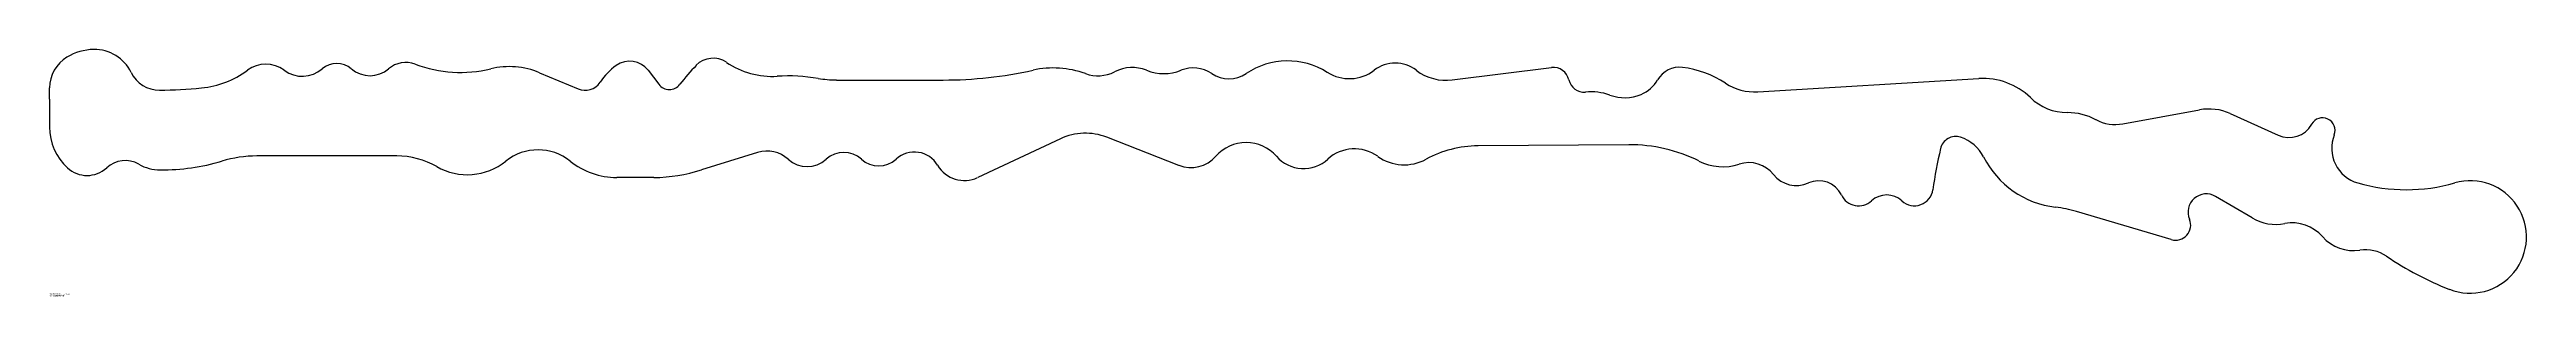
# Model space of a CAD drawing. Header units: inches. Extents: x 0 to 2296, y -183 to 46.
import ezdxf

# ---------------------------------------------------------------- set-up
doc = ezdxf.new("R2010")
doc.units = ezdxf.units.IN
doc.header["$MEASUREMENT"] = 0
doc.styles.add('SLDTEXTSTYLE0', font='TXT', dxfattribs={"width": 0.7})

msp = doc.modelspace()

# ---------------------------------------------------------------- linework, layer by layer
at = {"color": 7, "linetype": 'Continuous'}
for p, q in [((454.3, 24.6), (490, 9.6)), ((554.9, 26.8), (564.7, 13.9)), ((1300.4, 17.9), (1392.2, 29.4)), ((0, 0), (0, 10.4)), ((0, 0), (0, -25.8)), ((729.4, 17.8), (828.3, 17.8)), ((1583.5, 6.9), (1788.6, 19.1)), ((1921.9, -22.9), (1993.2, -10)), ((2021.5, -13.4), (2066.1, -33.4)), ((937.1, -36.8), (860.4, -72.8)), ((1047, -61.4), (980.1, -35.3)), ((1464.1, -42.3), (1324.3, -43.3)), ((321.8, -52.7), (192.3, -52.7)), ((656.4, -49.4), (604.3, -65.7)), ((560.3, -72.8), (525.9, -72.8)), ((2042, -110.2), (2008, -90.2)), ((1966.9, -130.3), (1878.9, -104.2))]:
    msp.add_line(p, q, dxfattribs=at)
for centre, radius, start, end in [((41.9, -3.7), 49.9, 91.0572, 121.0711), ((41.7, 8.4), 37.7, 25.9098, 91.0572), ((33.4, 10.4), 33.4, 121.0711, 180), ((101.9, 37.7), 29.3, 205.9098, 270.2856), ((132.5, 95.6), 85.6, 275.6475, 306.5375), ((200.5, 3.8), 28.7, 53.4625, 126.5375), ((234.4, 49.5), 28.2, 233.4625, 310.7558), ((266.3, 12.5), 20.6, 49.2442, 130.7558), ((297.1, 48.2), 26.4, 229.2442, 310.7558), ((330.3, 9.6), 24.5, 69.2082, 130.7558), ((381, 143.1), 118.3, 249.2082, 283.7026), ((426.2, -42.5), 72.7, 67.2818, 103.7026), ((559.7, -16.9), 59.2, 125.4443, 146.5323), ((537.8, 13.9), 21.4, 37.1072, 125.4443), ((721.9, -90.2), 172.5, 135.2124, 142.8928), ((615.1, 15.8), 22.2, 56.1754, 135.2124), ((670.1, 97.8), 76.6, 236.1754, 273.2603), ((828.3, 403.6), 385.8, 270.0027, 282.4965), ((930.5, -57.7), 86.7, 69.9394, 102.4965), ((971.9, 55.6), 33.9, 249.9394, 297.1245), ((1003.7, -6.4), 35.8, 68.2767, 117.1245), ((1032.9, 67), 43.2, 248.2767, 291.7233), ((1060.2, -1.6), 30.6, 55.9829, 111.7233), ((1093.3, 47.4), 28.4, 235.9829, 304.0171), ((1147.8, -33.4), 68.9, 57.8052, 124.0171), ((1204.9, 57.4), 38.3, 237.8052, 307.1189), ((1247.5, 1), 32.4, 52.8811, 127.1189), ((1294.7, 63.4), 45.9, 232.8811, 277.1412), ((1394.1, 14.8), 14.7, 12.002, 97.1412), ((1511, 6.3), 23.4, 82.963, 150.2861), ((1502.4, -63), 93.2, 56.6259, 82.963), ((100, 423.8), 415.4, 270.2856, 275.6475), ((496.4, 25), 16.7, 247.2818, 326.5323), ((574.5, 21.3), 12.3, 217.1072, 322.8928), ((684.2, -149.5), 171.1, 80.4809, 93.2603), ((729.4, 120), 102.1, 260.4809, 270.0027), ((1422.4, 20.9), 14.3, 192.002, 275.4973), ((1428.8, -45.9), 52.8, 70.3538, 95.4973), ((1460.1, 41.7), 40.3, 250.3538, 292.2243), ((1463.5, 33.4), 31.3, 292.2243, 330.2861), ((1580.6, 55.7), 48.9, 236.6259, 273.412), ((1792.4, -44), 63.2, 46.0061, 93.412), ((1870.6, 37), 49.4, 226.0061, 270.001), ((1870.6, -68.6), 56.2, 61.9309, 90.001), ((1915.1, 14.8), 38.3, 241.9309, 280.3032), ((2001.8, -57.3), 48.2, 65.8274, 100.3032), ((2107.1, -28.9), 11.6, 338.2772, 150.6016), ((51.5, -25.8), 51.5, 180, 227.5172), ((960.3, -86.2), 54.6, 68.7332, 115.1383), ((1109.3, -77.7), 37.4, 41.3947, 138.6057), ((1325, -145.9), 102.6, 90.4057, 118.4999), ((1465.1, -185.4), 143.1, 63.5131, 90.4057), ((2190.3, -146.7), 448.8, 167.0197, 171.9673), ((1767.1, -49.2), 14.5, 72.2119, 167.0197), ((1760.4, -70), 36.4, 26.7865, 72.2119), ((2076, -11.4), 24.2, 245.8274, 330.6016), ((2149, -45.6), 33.4, 158.2772, 254.1259), ((34.8, -43.9), 26.9, 227.5172, 312.4828), ((70.2, -82.5), 25.5, 60.5352, 132.4828), ((103, -24.5), 41.2, 240.5352, 269.5242), ((104.3, 126.7), 192.3, 269.5242, 286.7461), ((192.3, -166), 113.3, 90.0019, 106.7461), ((321.8, -127.7), 75, 60.224, 90.0019), ((387.3, -13.1), 57, 240.224, 308.8558), ((452.9, -94.5), 47.5, 51.1431, 128.8558), ((525.9, -3.8), 68.9, 231.1431, 270), ((557.7, 83.5), 156.3, 270.9582, 287.3644), ((665.1, -77.1), 29, 47.3357, 107.3644), ((702.4, -36.6), 26, 227.3357, 312.6647), ((736.3, -73.4), 24, 47.3346, 132.6647), ((768.7, -38.2), 23.8, 227.3346, 312.6648), ((801.8, -74.1), 25, 30.6798, 132.6648), ((848.1, -46.6), 28.9, 210.6798, 295.1383), ((1058.2, -32.6), 30.8, 248.7332, 318.6057), ((1162.5, -30.8), 33.6, 221.3947, 312.1135), ((1209.8, -83.1), 37, 54.5881, 132.1135), ((1255.8, -18.5), 42.4, 234.5881, 298.4999), ((1551.4, -12.2), 50.5, 243.5131, 287.3264), ((1575.2, -88.4), 29.5, 38.7872, 107.3264), ((1869.6, -14.9), 85.9, 206.7865, 263.3098), ((1619.3, -53), 27.1, 218.7872, 294.2825), ((1640.1, -99), 23.3, 25.6526, 114.2825), ((1677.1, -81.2), 17.8, 205.6526, 312.3952), ((1703.1, -109.7), 20.8, 47.6048, 132.3952), ((1728.8, -81.6), 17.3, 227.6048, 351.9673), ((1999.4, -104.9), 17, 59.5721, 202.8057), ((2184.8, 80.3), 164.3, 254.1259, 285.8741), ((2244, -127.9), 52.2, 248.5397, 105.8741), ((1846.2, -214.3), 114.8, 73.4542, 83.3098), ((1970.9, -116.9), 14, 253.4542, 22.8057), ((2064, -72.6), 43.6, 239.5721, 280.6691), ((2079, -152.1), 37.3, 41.0544, 100.6691), ((2135.8, -102.6), 38, 221.0544, 278.9551), ((2147.1, -174.2), 34.4, 55.8573, 98.9551), ((2334.4, 102), 299.3, 235.8573, 248.5397)]:
    msp.add_arc(centre, radius, start, end, dxfattribs=at)

# ---------------------------------------------------------------- texts
at = {"color": 7, "linetype": 'Continuous', "char_height": 1.009, "attachment_point": 1, "style": 'SLDTEXTSTYLE0'}
for s, insert in [('SOLIDWORKS Educational Product.', (0, -180.3)), ('For Instructional Use Only.', (0, -181.9))]:
    msp.add_mtext(s, dxfattribs=dict(at, insert=insert))

doc.saveas('drawing.dxf')
